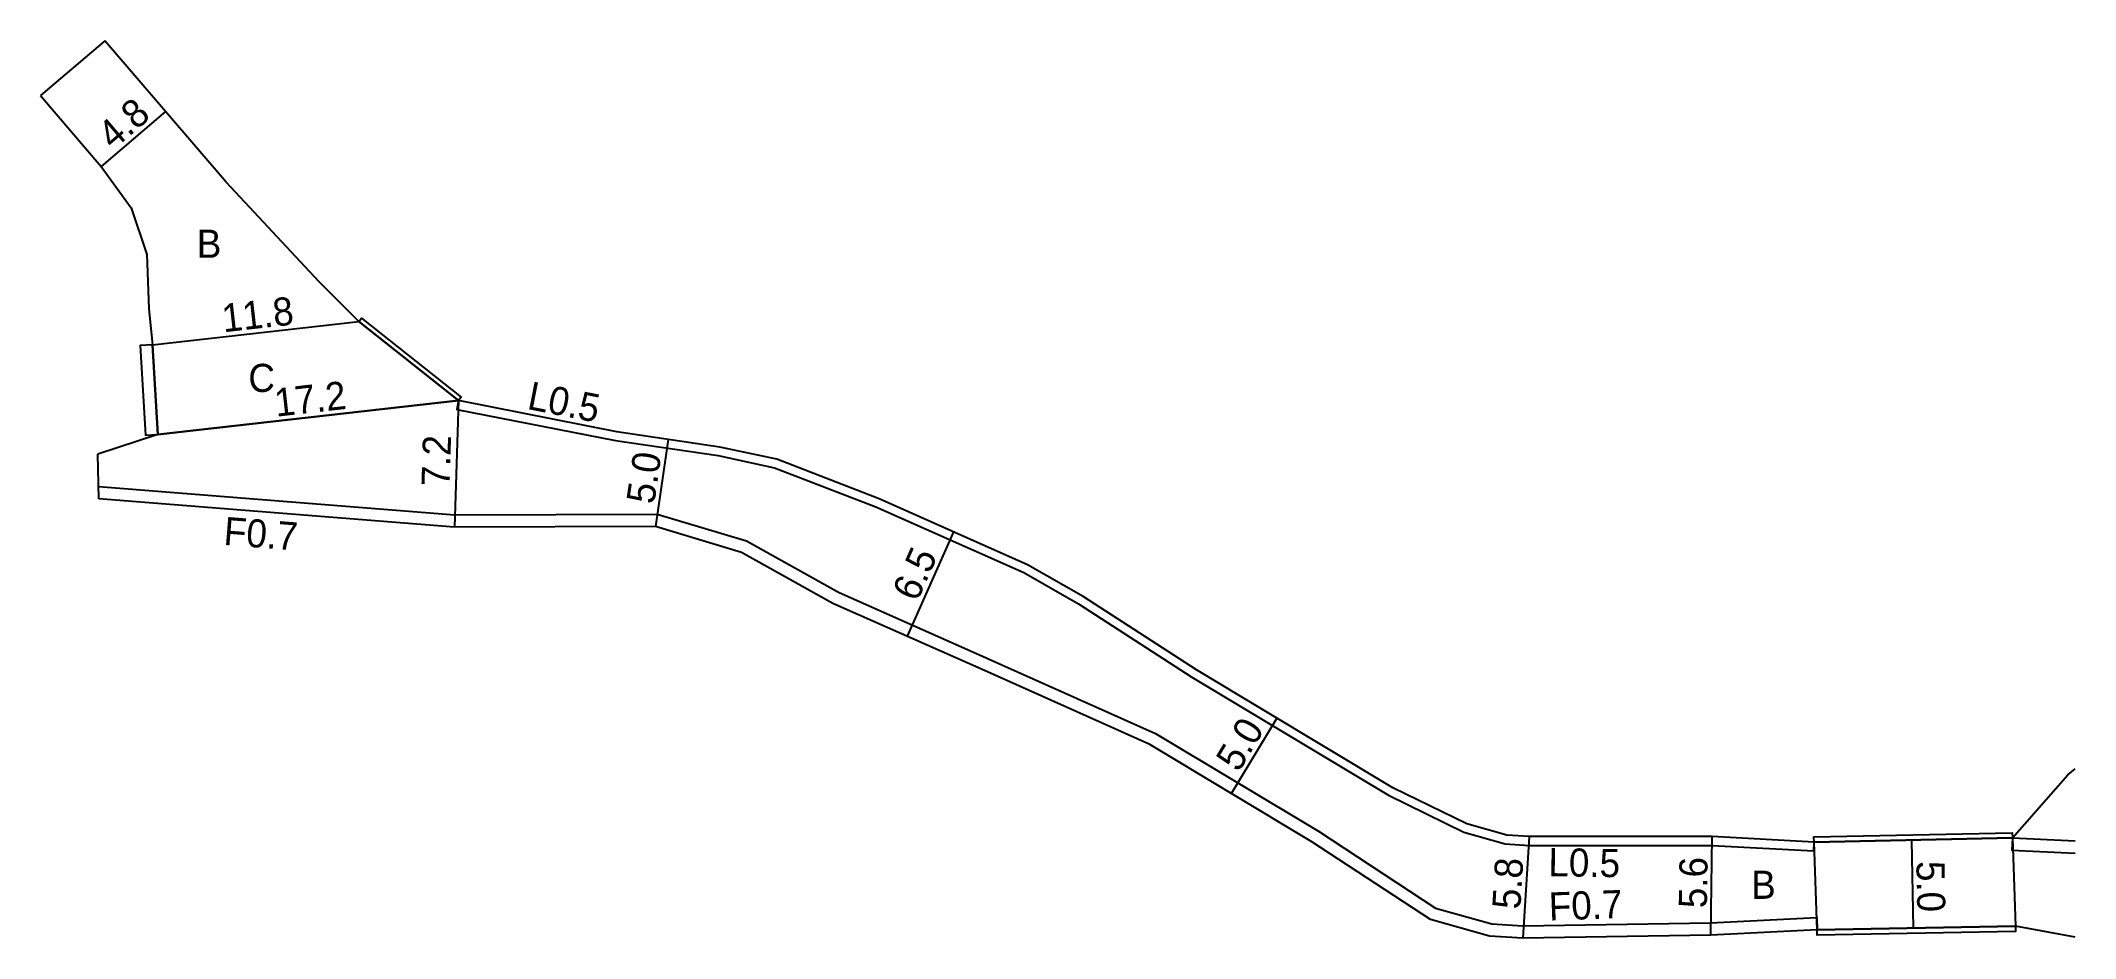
# Model space of a CAD drawing. Header units: metres. Extents: x -12000 to -8000, y -105000 to -102000.
# Drawn here: x -8115.7 to -8000, y -103928.9 to -103877.8 of the extents above; entities that cross this region are included whole.
import ezdxf

# ---------------------------------------------------------------- set-up
doc = ezdxf.new("R2010")
doc.units = ezdxf.units.M
doc.header["$LTSCALE"] = 2.5
for name, color, linetype in [('側溝・桝', 7, 'Continuous'), ('幅員', 7, 'Continuous'), ('舗装', 7, 'Continuous'), ('道路', 7, 'Continuous')]:
    doc.layers.add(name, color=color, linetype=linetype)
doc.styles.get("Standard").update_dxf_attribs({"font": ''})
doc.styles.get('Standard').set_extended_font_data('@MS PGothic')

msp = doc.modelspace()

# ---------------------------------------------------------------- texts
at = {"layer": '側溝・桝'}
for s, rotation, p in [('L0.5', 348.8658, (-8088.08, -103898.75)), ('F0.7', 355.4482, (-8105.32, -103906.48)), ('L0.5', 359.0954, (-8029.97, -103925.32)), ('F0.7', 2.0629, (-8029.91, -103927.85))]:
    msp.add_text(s, height=1.6, rotation=rotation, dxfattribs=at).set_placement(p)
at = {"layer": '幅員'}
for s, rotation, p in [('4.8', 40.6171, (-8111.57, -103884.06)), ('11.8', 6.401, (-8105.29, -103894.4)), ('17.2', 6.401, (-8102.3, -103899.2)), ('7.2', 88.2182, (-8092.44, -103903.18)), ('5.0', 81.621, (-8080.81, -103904.21)), ('6.5', 66.1066, (-8065.85, -103909.77)), ('5.0', 59.0227, (-8047.57, -103919.46)), ('5.8', 86.4761, (-8031.56, -103927.23)), ('5.6', 89.0954, (-8020.95, -103927.15)), ('5.0', 271.1452, (-8009.04, -103924.47))]:
    msp.add_text(s, height=1.6, rotation=rotation, dxfattribs=at).set_placement(p)
at = {"layer": '舗装'}
for s, p in [('B', (-8106.81, -103890.16)), ('C', (-8103.88, -103897.79)), ('B', (-8018.43, -103926.61))]:
    msp.add_text(s, height=1.6, dxfattribs=at).set_placement(p)

# ---------------------------------------------------------------- linework, layer by layer
at = {"layer": '側溝・桝'}
for points in [[(-8091.93, -103898.28), (-8092.03, -103898.78), (-8083.01, -103900.55), (-8077.17, -103901.41), (-8073.97, -103902.1), (-8068.2, -103904.33), (-8059.79, -103908.05), (-8056.68, -103909.83), (-8050.24, -103914.01), (-8039.05, -103920.72), (-8034.77, -103922.82), (-8032.41, -103923.48), (-8031.06, -103923.57), (-8020.65, -103923.57), (-8014.86, -103923.88), (-8014.85, -103923.38)], [(-8112.39, -103903.17), (-8092.13, -103904.78), (-8080.63, -103904.73), (-8075.55, -103906.26), (-8070.33, -103909.18), (-8061.92, -103912.91), (-8052.3, -103917.2), (-8043.03, -103922.76), (-8036.37, -103927.14), (-8033.18, -103928.04), (-8031.41, -103928.15), (-8020.75, -103927.97), (-8014.69, -103927.68), (-8014.68, -103928.38)], [(-8003.58, -103923.15), (-8003.61, -103923.85), (-8000, -103924.01)], [(-8003.58, -103923.15), (-8000, -103923.31)]]:
    msp.add_lwpolyline(points, dxfattribs=at)
at = {"layer": '幅員'}
for points in [[(-8108.59, -103881.84), (-8112.24, -103884.96)], [(-8109.33, -103895.1), (-8097.6, -103893.79)], [(-8109.03, -103900.2), (-8091.93, -103898.28)], [(-8091.93, -103898.28), (-8092.16, -103905.48)], [(-8080, -103900.49), (-8080.73, -103905.43)], [(-8063.79, -103905.74), (-8066.42, -103911.68)], [(-8045.4, -103916.33), (-8047.98, -103920.61)], [(-8031.06, -103923.07), (-8031.41, -103928.85)], [(-8020.72, -103928.67), (-8020.64, -103923.07)], [(-8009.32, -103923.27), (-8009.22, -103928.27)]]:
    msp.add_lwpolyline(points, dxfattribs=at)
at = {"layer": '舗装'}
msp.add_lwpolyline([(-8003.58, -103923.15), (-8000, -103923.31)], dxfattribs=at)
at = {"layer": '道路'}
for points in [[(-8112.04, -103877.82), (-8115.69, -103880.94)], [(-8099.86, -103891.52), (-8105.15, -103885.86), (-8112.04, -103877.82)], [(-8115.69, -103880.94), (-8112.24, -103884.96), (-8110.55, -103887.32), (-8109.65, -103889.97), (-8109.53, -103893.06)], [(-8082.93, -103900.06), (-8091.93, -103898.28), (-8097.6, -103893.79), (-8099.86, -103891.52)], [(-8109.53, -103893.06), (-8109.33, -103895.1), (-8109.03, -103900.2), (-8112.43, -103901.33)], [(-8031.06, -103923.07), (-8032.32, -103922.99), (-8034.59, -103922.35), (-8038.81, -103920.29), (-8049.97, -103913.58), (-8056.42, -103909.41), (-8059.57, -103907.61), (-8068.01, -103903.87), (-8073.83, -103901.61), (-8077.08, -103900.92), (-8082.93, -103900.06)], [(-8112.38, -103903.87), (-8112.43, -103901.33)], [(-8031.41, -103928.85), (-8033.3, -103928.74), (-8036.67, -103927.79), (-8043.41, -103923.36), (-8052.62, -103917.83), (-8062.2, -103913.55), (-8070.64, -103909.81), (-8075.83, -103906.91), (-8080.73, -103905.43), (-8092.16, -103905.48), (-8112.38, -103903.87)], [(-8003.58, -103923.15), (-8000.42, -103919.56), (-8000, -103919.22)], [(-8014.85, -103923.38), (-8020.64, -103923.07), (-8031.06, -103923.07)], [(-8003.58, -103923.15), (-8014.85, -103923.38)], [(-8000, -103928.79), (-8003.41, -103928.16), (-8014.68, -103928.38)], [(-8014.68, -103928.38), (-8020.72, -103928.67), (-8031.41, -103928.85)]]:
    msp.add_lwpolyline(points, dxfattribs=at)
for points in [[(-8109.03, -103900.2), (-8109.33, -103895.1), (-8097.6, -103893.79), (-8091.93, -103898.28)], [(-8091.93, -103898.28), (-8097.6, -103893.79), (-8097.45, -103893.59), (-8091.78, -103898.09)], [(-8109.03, -103900.2), (-8109.33, -103895.1), (-8110.03, -103895.15), (-8109.73, -103900.24)], [(-8014.85, -103923.38), (-8014.86, -103923.08), (-8003.59, -103922.85), (-8003.58, -103923.15)], [(-8014.68, -103928.38), (-8014.85, -103923.38), (-8003.58, -103923.15), (-8003.41, -103928.16)], [(-8003.41, -103928.16), (-8003.4, -103928.46), (-8014.67, -103928.68), (-8014.68, -103928.38)]]:
    msp.add_lwpolyline(points, close=True, dxfattribs=at)

msp.set_redraw_order([(e.dxf.handle, doc.entitydb.next_handle()) for e in msp.query("TEXT MTEXT ATTDEF DIMENSION ARC_DIMENSION")])  # texts and dimensions are drawn at this point

doc.saveas('drawing.dxf')
